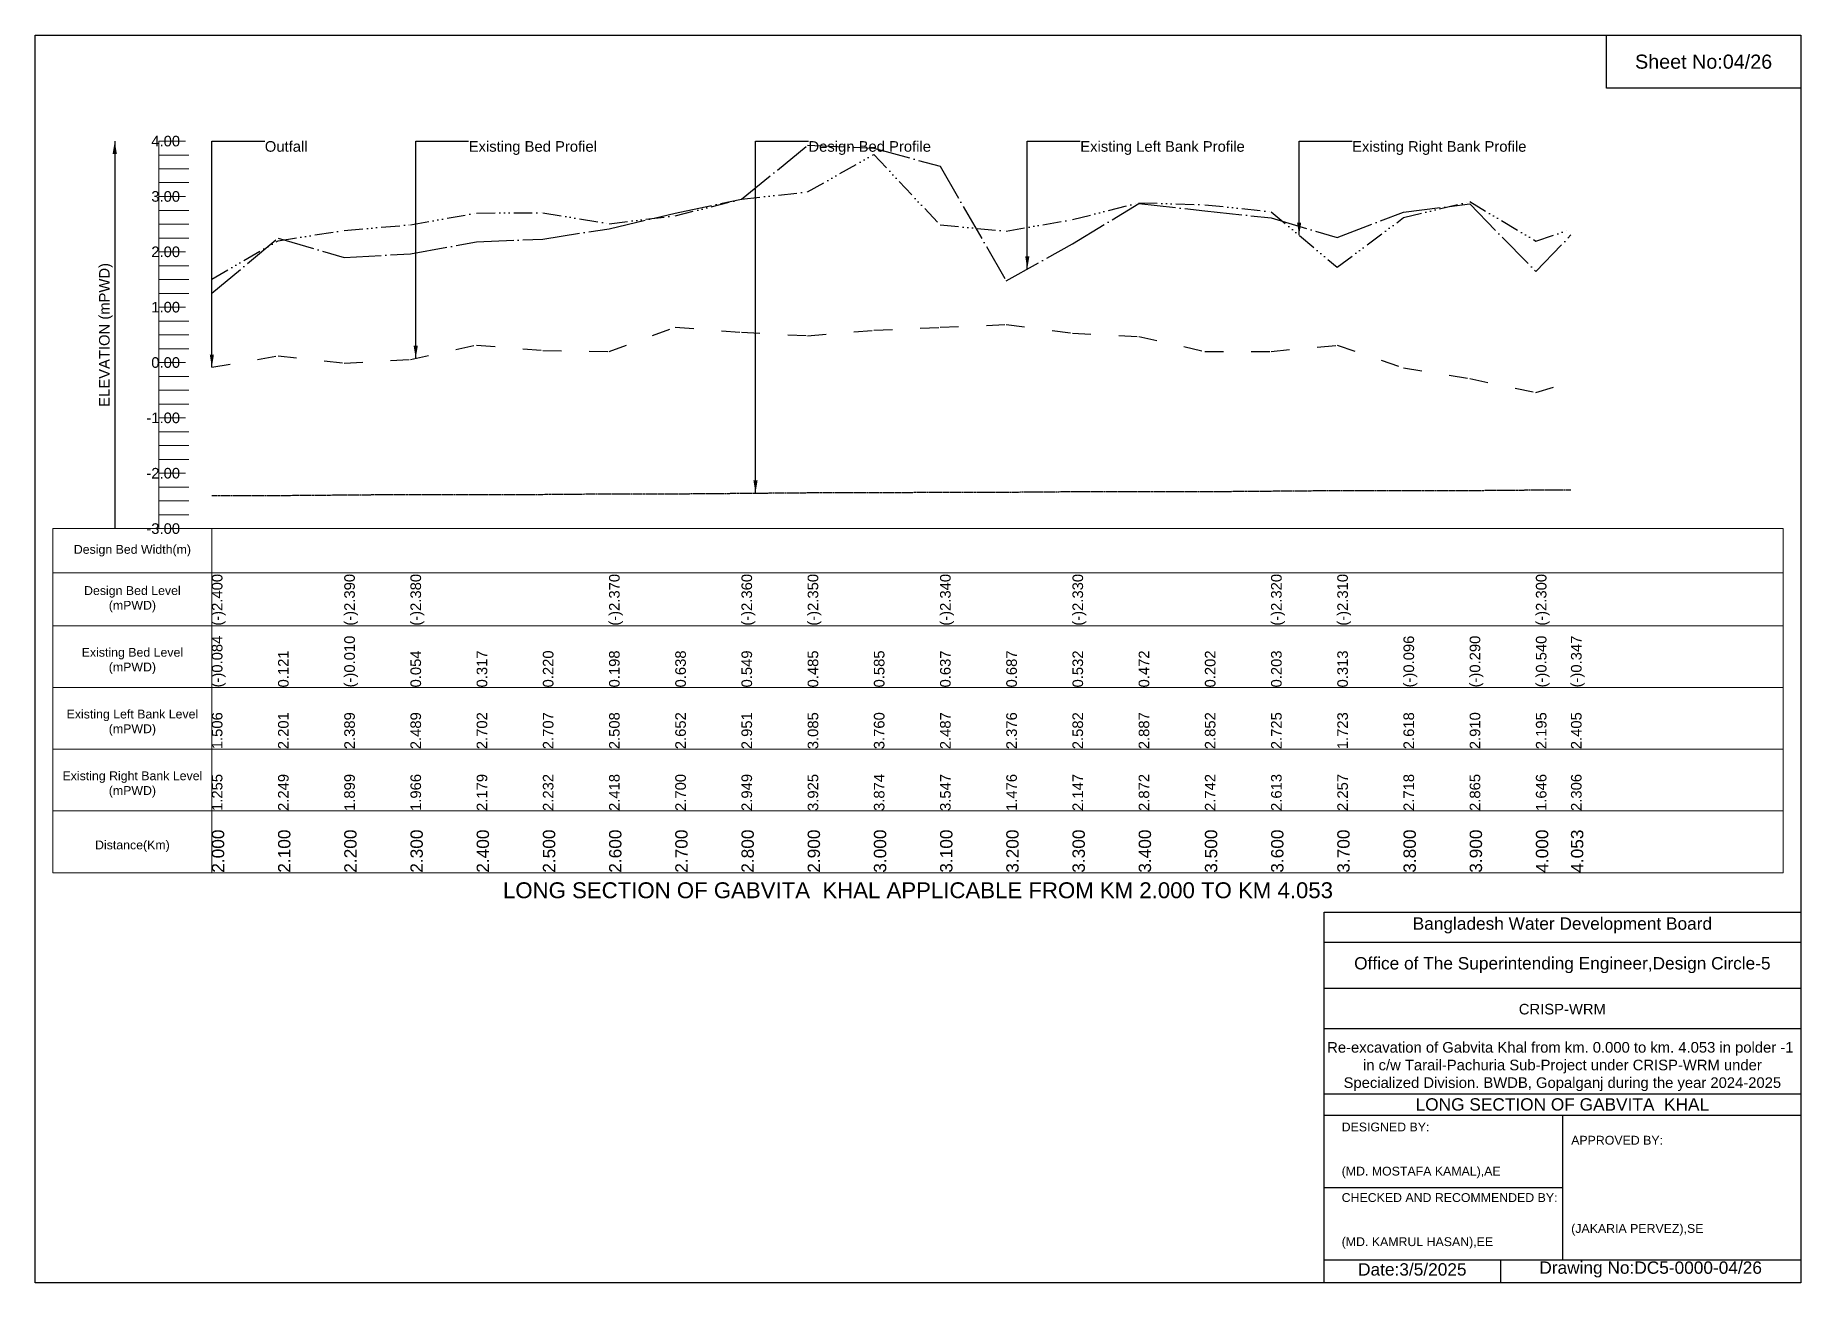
# Model space of a CAD drawing. Header units: feet. Extents: x 91000 to 358000, y -5687 to 0.
# Drawn here: x 130000 to 138000, y -5656 to 0 of the extents above; entities that cross this region are included whole.
import ezdxf

# ---------------------------------------------------------------- set-up
doc = ezdxf.new("R2010")
doc.units = ezdxf.units.FT
doc.header["$LTSCALE"] = 7
doc.header["$MEASUREMENT"] = 0
for name, pattern in [('ACAD_ISO03W100', [30, 12, -18]), ('ACAD_ISO04W100', [30, 24, -3, 0, -3]), ('ACAD_ISO14W100', [24, 12, -3, 0, -3, 0, -3, 0, -3]), ('CENTER', [2, 1.25, -0.25, 0.25, -0.25])]:
    doc.linetypes.add(name, pattern=pattern)
for name, color, linetype, lineweight in [('Design Bed Level Long Section', 7, 'CENTER', 25), ('Existing Bed Level for Long Section', 7, 'ACAD_ISO03W100', 25), ('Existing Left Bank of Long section', 7, 'ACAD_ISO04W100', 25), ('Existing Right Bank of Long Section', 7, 'ACAD_ISO14W100', 25), ('Long Section Border', 7, 'Continuous', 9), ('Long Section Labels', 7, 'Continuous', 9), ('Vscale for Long Section', 7, 'Continuous', 9)]:
    doc.layers.add(name, color=color, linetype=linetype, lineweight=lineweight)
doc.styles.get("Standard").update_dxf_attribs({"font": 'arial.ttf'})
doc.dimstyles.get("Standard").update_dxf_attribs({"dimtxt": 0.18, "dimasz": 0.18, "dimexe": 0.18, "dimexo": 0.0625, "dimgap": 0.09, "dimtad": 0, "dimtih": 1, "dimtoh": 1, "dimdec": 4, "dimzin": 0, "dimdsep": 46, "dimtxsty": 'Standard', "dimcen": 0.09, "dimadec": 0, "dimazin": 0, "dimtfac": 1, "dimtdec": 4, "dimtofl": 0, "dimtmove": 0, "dimatfit": 3, "dimfxl": 1, "dimtolj": 1, "dimtzin": 0, "dimarcsym": 0})

msp = doc.modelspace()

# ---------------------------------------------------------------- texts
at = {"attachment_point": 5}
for s, insert, char_height in [('Sheet No:04/26', (137560, -120), 64), ('Bangladesh Water Development Board', (136920, -4036), 56), ('Office of The Superintending Engineer,Design Circle-5', (136920, -4216), 56)]:
    msp.add_mtext(s, dxfattribs=dict(at, insert=insert, char_height=char_height))
for s, insert, char_height, width, attachment_point in [('CRISP-WRM', (136920, -4416), 48, 2240, 5), ('Re-excavation of Gabvita Khal from km. 0.000 to km. 4.053 in polder -1  in c/w Tarail-Pachuria Sub-Project under CRISP-WRM under Specialized Division. BWDB, Gopalganj during the year 2024-2025', (136920, -4676), 48, 2160, 5), ('LONG SECTION OF GABVITA  KHAL', (136920, -4848), 56, 2240, 5), ('DESIGNED BY:^J^J^J(MD. MOSTAFA KAMAL),AE', (135920, -5056), 40, 1120, 4), ('APPROVED BY:^J^J^J^J^J^J(JAKARIA PERVEZ),SE', (136960, -5216), 40, 1120, 4), ('CHECKED AND RECOMMENDED BY:^J^J^J(MD. KAMRUL HASAN),EE', (135920, -5376), 40, 1120, 4), ('Date:3/5/2025 ', (136240, -5596), 56, 1120, 5), ('Drawing No:DC5-0000-04/26', (137320, -5596), 56, 1760, 5)]:
    msp.add_mtext(s, dxfattribs=dict(insert=insert, char_height=char_height, width=width, attachment_point=attachment_point))
at = {"layer": 'Long Section Border', "attachment_point": 5}
for s, insert, char_height in [('Design Bed Width(m)', (130440, -2337), 40), ('Design Bed Level^J(mPWD)', (130440, -2557), 40), ('Existing Bed Level^J(mPWD)', (130440, -2837), 40), ('Existing Left Bank Level^J(mPWD)', (130440, -3117), 40), ('Existing Right Bank Level^J(mPWD)', (130440, -3397), 40), ('Distance(Km)', (130440, -3677), 40), ('LONG SECTION OF GABVITA  KHAL APPLICABLE FROM KM 2.000 TO KM 4.053', (134000, -3877), 72)]:
    msp.add_mtext(s, dxfattribs=dict(at, insert=insert, char_height=char_height))
at = {"layer": 'Long Section Labels', "char_height": 48, "attachment_point": 1}
for s, insert in [('Outfall', (131040, -480)), ('Existing Bed Profiel', (131963.8, -480)), ('Design Bed Profile', (133503.6, -480)), ('Existing Left Bank Profile', (134735.3, -480)), ('Existing Right Bank Profile', (135967.1, -480))]:
    msp.add_mtext(s, dxfattribs=dict(at, insert=insert))
at = {"layer": 'Vscale for Long Section', "char_height": 48, "attachment_point": 6}
for s, insert in [('4.00', (130656, -480)), ('3.00', (130656, -731)), ('2.00', (130656, -982)), ('1.00', (130656, -1233)), ('0.00', (130656, -1484)), ('-1.00', (130656, -1735)), ('-2.00', (130656, -1986)), ('-3.00', (130656, -2237))]:
    msp.add_mtext(s, dxfattribs=dict(at, insert=insert))
at = {"layer": 'Vscale for Long Section', "rotation": 90}
for s, insert, char_height, attachment_point in [('ELEVATION (mPWD)', (130320, -1358.5), 48, 5), ('(-)2.400', (130800, -2677), 48, 1), ('(-)2.400', (130800, -2677), 48, 1), ('(-)2.390', (131400, -2677), 48, 1), ('(-)2.380', (131700, -2677), 48, 1), ('(-)2.380', (131700, -2677), 48, 1), ('(-)2.380', (131700, -2677), 48, 1), ('(-)2.370', (132600, -2677), 48, 1), ('(-)2.370', (132600, -2677), 48, 1), ('(-)2.360', (133200, -2677), 48, 1), ('(-)2.350', (133500, -2677), 48, 1), ('(-)2.350', (133500, -2677), 48, 1), ('(-)2.340', (134100, -2677), 48, 1), ('(-)2.340', (134100, -2677), 48, 1), ('(-)2.330', (134700, -2677), 48, 1), ('(-)2.330', (134700, -2677), 48, 1), ('(-)2.330', (134700, -2677), 48, 1), ('(-)2.320', (135600, -2677), 48, 1), ('(-)2.310', (135900, -2677), 48, 1), ('(-)2.310', (135900, -2677), 48, 1), ('(-)2.310', (135900, -2677), 48, 1), ('(-)2.300', (136800, -2677), 48, 1), ('(-)2.300', (136800, -2677), 48, 1), ('(-)0.084', (130800, -2957), 48, 1), ('0.121', (131100, -2957), 48, 1), ('(-)0.010', (131400, -2957), 48, 1), ('0.054', (131700, -2957), 48, 1), ('0.317', (132000, -2957), 48, 1), ('0.220', (132300, -2957), 48, 1), ('0.198', (132600, -2957), 48, 1), ('0.638', (132900, -2957), 48, 1), ('0.549', (133200, -2957), 48, 1), ('0.485', (133500, -2957), 48, 1), ('0.585', (133800, -2957), 48, 1), ('0.637', (134100, -2957), 48, 1), ('0.687', (134400, -2957), 48, 1), ('0.532', (134700, -2957), 48, 1), ('0.472', (135000, -2957), 48, 1), ('0.202', (135300, -2957), 48, 1), ('0.203', (135600, -2957), 48, 1), ('0.313', (135900, -2957), 48, 1), ('(-)0.096', (136200, -2957), 48, 1), ('(-)0.290', (136500, -2957), 48, 1), ('(-)0.540', (136800, -2957), 48, 1), ('(-)0.347', (136959, -2957), 48, 1), ('1.506', (130800, -3237), 48, 1), ('2.201', (131100, -3237), 48, 1), ('2.389', (131400, -3237), 48, 1), ('2.489', (131700, -3237), 48, 1), ('2.702', (132000, -3237), 48, 1), ('2.707', (132300, -3237), 48, 1), ('2.508', (132600, -3237), 48, 1), ('2.652', (132900, -3237), 48, 1), ('2.951', (133200, -3237), 48, 1), ('3.085', (133500, -3237), 48, 1), ('3.760', (133800, -3237), 48, 1), ('2.487', (134100, -3237), 48, 1), ('2.376', (134400, -3237), 48, 1), ('2.582', (134700, -3237), 48, 1), ('2.887', (135000, -3237), 48, 1), ('2.852', (135300, -3237), 48, 1), ('2.725', (135600, -3237), 48, 1), ('1.723', (135900, -3237), 48, 1), ('2.618', (136200, -3237), 48, 1), ('2.910', (136500, -3237), 48, 1), ('2.195', (136800, -3237), 48, 1), ('2.405', (136959, -3237), 48, 1), ('1.255', (130800, -3517), 48, 1), ('2.249', (131100, -3517), 48, 1), ('1.899', (131400, -3517), 48, 1), ('1.966', (131700, -3517), 48, 1), ('2.179', (132000, -3517), 48, 1), ('2.232', (132300, -3517), 48, 1), ('2.418', (132600, -3517), 48, 1), ('2.700', (132900, -3517), 48, 1), ('2.949', (133200, -3517), 48, 1), ('3.925', (133500, -3517), 48, 1), ('3.874', (133800, -3517), 48, 1), ('3.547', (134100, -3517), 48, 1), ('1.476', (134400, -3517), 48, 1), ('2.147', (134700, -3517), 48, 1), ('2.872', (135000, -3517), 48, 1), ('2.742', (135300, -3517), 48, 1), ('2.613', (135600, -3517), 48, 1), ('2.257', (135900, -3517), 48, 1), ('2.718', (136200, -3517), 48, 1), ('2.865', (136500, -3517), 48, 1), ('1.646', (136800, -3517), 48, 1), ('2.306', (136959, -3517), 48, 1), ('2.000', (130800, -3797), 56, 1), ('2.100', (131100, -3797), 56, 1), ('2.200', (131400, -3797), 56, 1), ('2.300', (131700, -3797), 56, 1), ('2.400', (132000, -3797), 56, 1), ('2.500', (132300, -3797), 56, 1), ('2.600', (132600, -3797), 56, 1), ('2.700', (132900, -3797), 56, 1), ('2.800', (133200, -3797), 56, 1), ('2.900', (133500, -3797), 56, 1), ('3.000', (133800, -3797), 56, 1), ('3.100', (134100, -3797), 56, 1), ('3.200', (134400, -3797), 56, 1), ('3.300', (134700, -3797), 56, 1), ('3.400', (135000, -3797), 56, 1), ('3.500', (135300, -3797), 56, 1), ('3.600', (135600, -3797), 56, 1), ('3.700', (135900, -3797), 56, 1), ('3.800', (136200, -3797), 56, 1), ('3.900', (136500, -3797), 56, 1), ('4.000', (136800, -3797), 56, 1), ('4.053', (136959, -3797), 56, 1)]:
    msp.add_mtext(s, dxfattribs=dict(at, insert=insert, char_height=char_height, attachment_point=attachment_point))

# ---------------------------------------------------------------- linework, layer by layer
for points in [[(130000, 0), (138000, 0), (138000, -5656), (130000, -5656)], [(137120, 0), (138000, 0), (138000, -240), (137120, -240)]]:
    msp.add_lwpolyline(points, close=True)
for points in [[(135840, -5656), (135840, -3976), (138000, -3976)], [(135840, -4112), (138000, -4112)], [(135840, -4320), (138000, -4320)], [(135840, -4504), (138000, -4504)], [(135840, -4800), (138000, -4800)], [(135840, -4896), (138000, -4896)], [(136920, -4896), (136920, -5552)], [(135840, -5224), (136920, -5224)], [(135840, -5552), (138000, -5552)], [(136640, -5552), (136640, -5656)]]:
    msp.add_lwpolyline(points)
at = {"layer": 'Design Bed Level Long Section'}
msp.add_lwpolyline([(130800, -2086.4), (131100, -2086.4), (131400, -2083.9), (131700, -2081.4), (132000, -2081.4), (132300, -2081.4), (132600, -2078.9), (132900, -2078.9), (133200, -2076.4), (133500, -2073.8), (133800, -2073.8), (134100, -2071.3), (134400, -2071.3), (134700, -2068.8), (135000, -2068.8), (135300, -2068.8), (135600, -2066.3), (135900, -2063.8), (136200, -2063.8), (136500, -2063.8), (136800, -2061.3), (136959, -2061.3)], dxfattribs=at)
at = {"layer": 'Existing Bed Level for Long Section'}
msp.add_lwpolyline([(130800, -1505.1), (131100, -1453.6), (131400, -1486.5), (131700, -1470.4), (132000, -1404.4), (132300, -1428.8), (132600, -1434.3), (132900, -1323.9), (133200, -1346.2), (133500, -1362.3), (133800, -1337.2), (134100, -1324.1), (134400, -1311.6), (134700, -1350.5), (135000, -1365.5), (135300, -1433.3), (135600, -1433), (135900, -1405.4), (136200, -1508.1), (136500, -1556.8), (136800, -1619.5), (136959, -1571.1)], dxfattribs=at)
at = {"layer": 'Existing Left Bank of Long section'}
msp.add_lwpolyline([(130800, -1169), (131100, -919.5), (131400, -1007.4), (131700, -990.5), (132000, -937.1), (132300, -923.8), (132600, -877.1), (132900, -806.3), (133200, -743.8), (133500, -498.8), (133800, -511.6), (134100, -593.7), (134400, -1113.5), (134700, -945.1), (135000, -763.1), (135300, -795.8), (135600, -828.1), (135900, -917.5), (136200, -801.8), (136500, -764.9), (136800, -1070.9), (136959, -905.2)], dxfattribs=at)
at = {"layer": 'Existing Right Bank of Long Section'}
msp.add_lwpolyline([(130800, -1106), (131100, -931.5), (131400, -884.4), (131700, -859.3), (132000, -805.8), (132300, -804.5), (132600, -854.5), (132900, -818.3), (133200, -743.3), (133500, -709.7), (133800, -540.2), (134100, -859.8), (134400, -887.6), (134700, -835.9), (135000, -759.4), (135300, -768.1), (135600, -800), (135900, -1051.5), (136200, -826.9), (136500, -753.6), (136800, -933.1), (136959, -880.3)], dxfattribs=at)
at = {"layer": 'Long Section Border'}
msp.add_lwpolyline([(130080, -2237), (137920, -2237), (137920, -3797), (130080, -3797)], close=True, dxfattribs=at)
for points in [[(130800, -2237), (130800, -3797)], [(130080, -2437), (137920, -2437)], [(130080, -2677), (137920, -2677)], [(130080, -2957), (137920, -2957)], [(130080, -3237), (137920, -3237)], [(130080, -3517), (137920, -3517)]]:
    msp.add_lwpolyline(points, dxfattribs=at)
at = {"layer": 'Vscale for Long Section'}
for points in [[(130560, -2237), (130560, -1986), (130560, -1735), (130560, -1484), (130560, -1233), (130560, -982), (130560, -731), (130560, -480)], [(130560, -480), (130680, -480)], [(130560, -542.8), (130696, -542.8)], [(130560, -605.5), (130696, -605.5)], [(130560, -668.2), (130696, -668.2)], [(130560, -731), (130680, -731)], [(130560, -793.8), (130696, -793.8)], [(130560, -856.5), (130696, -856.5)], [(130560, -919.2), (130696, -919.2)], [(130560, -982), (130680, -982)], [(130560, -1044.8), (130696, -1044.8)], [(130560, -1107.5), (130696, -1107.5)], [(130560, -1170.2), (130696, -1170.2)], [(130560, -1233), (130680, -1233)], [(130560, -1295.8), (130696, -1295.8)], [(130560, -1358.5), (130696, -1358.5)], [(130560, -1421.2), (130696, -1421.2)], [(130560, -1484), (130680, -1484)], [(130560, -1546.8), (130696, -1546.8)], [(130560, -1609.5), (130696, -1609.5)], [(130560, -1672.2), (130696, -1672.2)], [(130560, -1735), (130680, -1735)], [(130560, -1797.8), (130696, -1797.8)], [(130560, -1860.5), (130696, -1860.5)], [(130560, -1923.2), (130696, -1923.2)], [(130560, -1986), (130680, -1986)], [(130560, -2048.8), (130696, -2048.8)], [(130560, -2111.5), (130696, -2111.5)], [(130560, -2174.2), (130696, -2174.2)], [(130560, -2237), (130680, -2237)]]:
    msp.add_lwpolyline(points, dxfattribs=at)

msp.set_redraw_order([(e.dxf.handle, doc.entitydb.next_handle()) for e in msp.query("TEXT MTEXT ATTDEF DIMENSION ARC_DIMENSION")])  # texts and dimensions are drawn at this point

# ---------------------------------------------------------------- leaders
at = {"layer": 'Long Section Labels', "annotation_type": 0, "has_hookline": 1, "hookline_direction": 0}
for points, text_width in [([(130800, -1505.1), (130800, -480), (131039.9, -480)], 185.8), ([(131723.8, -1465.2), (131723.8, -480), (131963.8, -480)], 571.4), ([(133263.6, -2075.8), (133263.6, -480), (133503.5, -480)], 547.4), ([(134495.3, -1060), (134495.3, -480), (134735.2, -480)], 737.4), ([(135727.1, -906.6), (135727.1, -480), (135967.1, -480)], 782)]:
    msp.add_leader(points, dimstyle='Standard', override={"dimasz": 57.6}, dxfattribs=dict(at, text_width=text_width))
at = {"layer": 'Vscale for Long Section'}
msp.add_leader([(130360, -480), (130360, -2237)], dimstyle='Standard', override={"dimasz": 57.6}, dxfattribs=at)

doc.saveas('drawing.dxf')
